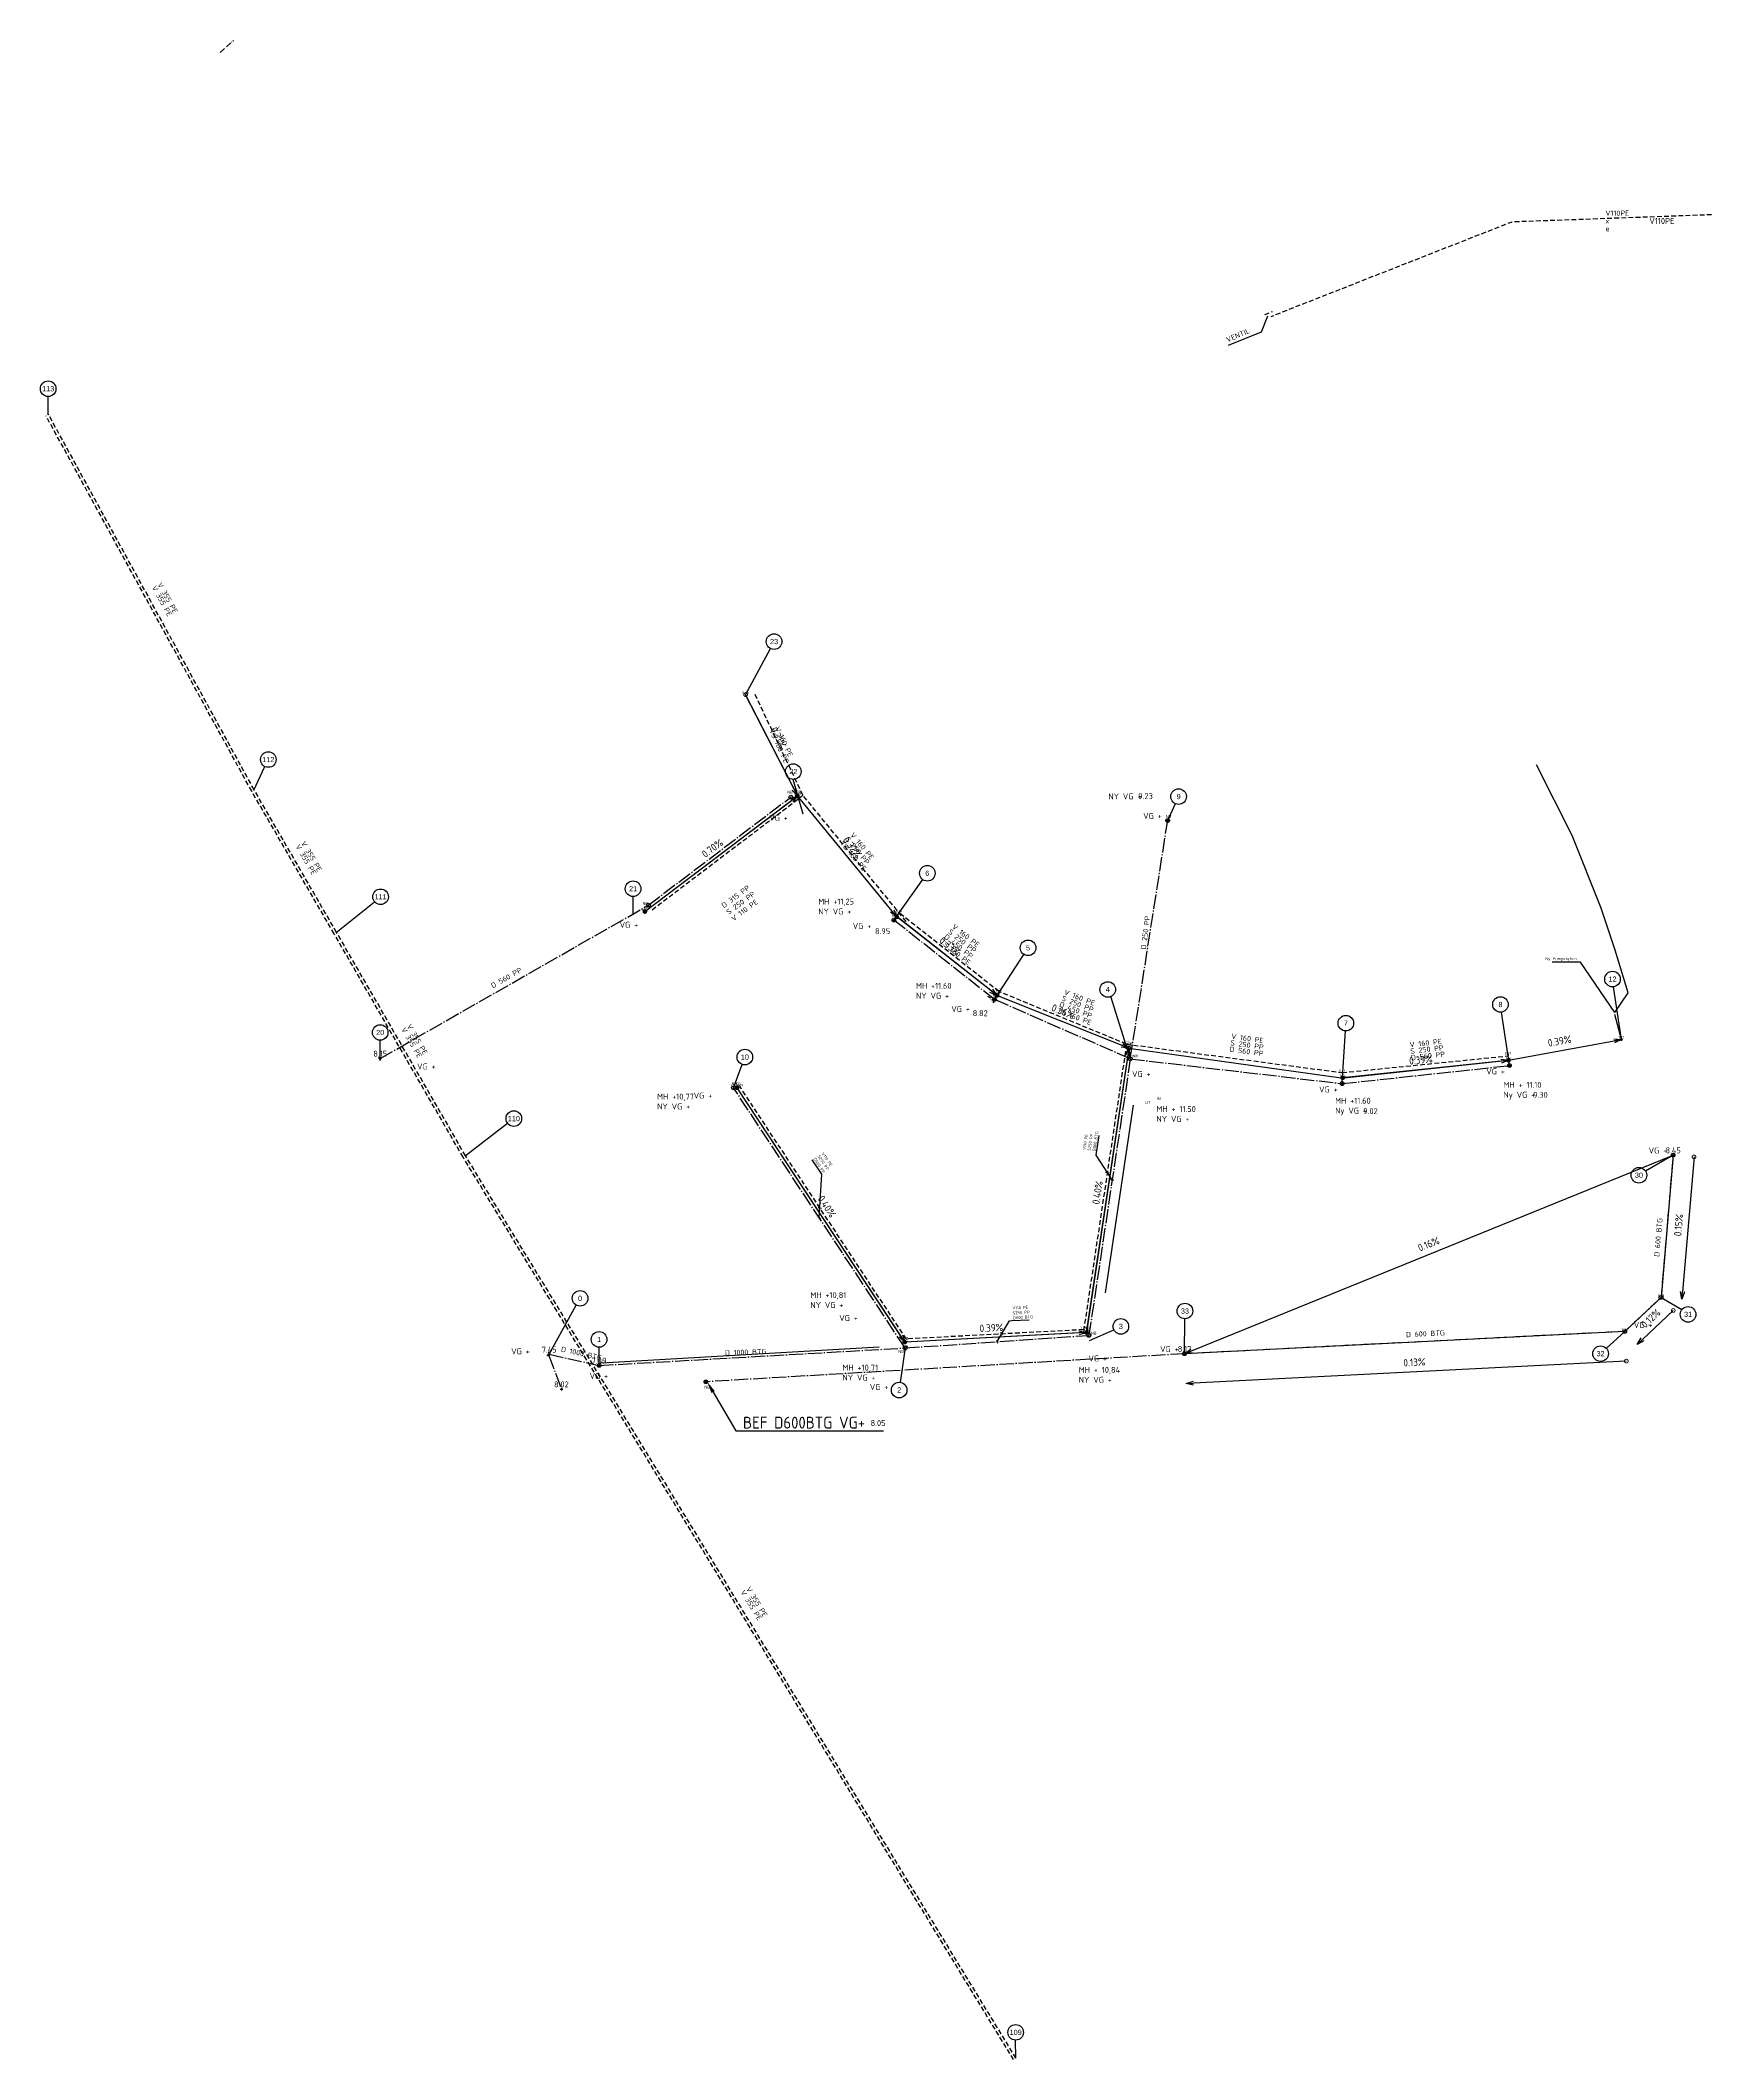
# Model space of a CAD drawing. Header units: metres. Extents: x 119275 to 119838, y 6147987 to 6148667.
import ezdxf
from ezdxf import colors
from ezdxf.entities.mleader import LeaderData, LeaderLine
from ezdxf.enums import TextEntityAlignment as Align
from ezdxf.math import Vec2, Vec3

# ---------------------------------------------------------------- set-up
doc = ezdxf.new("R2010")
doc.units = ezdxf.units.M
doc.header["$LTSCALE"] = 0.4
for name, pattern in [('BH90-PMB-DV', [16, 12, -1.5, 1, -1.5]), ('BH90-PMB-SPV', [16, 8, 8]), ('BH90-PMB-V', [6, 4, -2]), ('STRECKPRICK', [7, 5, -1, 0, -1])]:
    doc.linetypes.add(name, pattern=pattern)
doc.layers.get('0').update_dxf_attribs({"linetype": 'CONTINUOUS'})
doc.layers.get('DEFPOINTS').update_dxf_attribs({"color": 5, "linetype": 'CONTINUOUS'})
for name, color, linetype in [('Dagvattenledningar', 5, 'STRECKPRICK'), ('M-41-Brunn_nb', 6, 'CONTINUOUS'), ('M-41-Brunn_tb', 6, 'CONTINUOUS'), ('M-410A', 7, 'CONTINUOUS'), ('M-411', 240, 'BH90-PMB-SPV'), ('M-411tr', 240, 'BH90_VA_S_TR_PROJ'), ('M-412', 80, 'BH90-PMB-DV'), ('M-414', 170, 'BH90-PMB-V'), ('M-43-Dimension', 1, 'CONTINUOUS'), ('M-43-Nodmarkering', 3, 'CONTINUOUS'), ('M-432', 1, 'CONTINUOUS'), ('VA_UT_INLOPP', 4, 'CONTINUOUS')]:
    doc.layers.add(name, color=color, linetype=linetype)
for name, color, linetype, plot in [('Slask', 6, 'CONTINUOUS', False), ('Slask-ny lutning', 2, 'CONTINUOUS', False), ('Slask-va_lutn', 6, 'CONTINUOUS', False), ('VV-dragna vattenledning', 5, 'BH90-PMB-V', False)]:
    doc.layers.add(name, color=color, linetype=linetype, plot=plot)
doc.styles.add('Arial', font='arial.ttf')
doc.styles.add('ISO', font='iso.shx')
doc.styles.add('ISO-Anno-50', font='iso.shx', dxfattribs={"height": 5})
doc.styles.add('ISO3098', font='iso3098.shx')
doc.styles.get("Standard").update_dxf_attribs({"font": 'ISOCP'})
doc.linetypes.add('BH90_VA_S_TR_PROJ', pattern='A,15,[1,VV.SHX,S=1,R=0,X=0,Y=0],0.01,[1,VV.SHX,S=0.9,R=0,X=0,Y=0],0.01,[1,VV.SHX,S=0.8,R=0,X=0,Y=0],0.01,[1,VV.SHX,S=0.7,R=0,X=0,Y=0],0.01,[1,VV.SHX,S=0.6,R=0,X=0,Y=0]', length=15.04)
doc.dimstyles.new('BH90', dxfattribs={"dimtxt": 2.5, "dimasz": 2.5, "dimexe": 1.5, "dimexo": 5, "dimgap": 2, "dimtad": 1, "dimzin": 0, "dimdsep": 46, "dimtxsty": 'ISO', "dimblk1": 'ARCHTICK', "dimblk2": 'ARCHTICK', "dimsah": 1, "dimcen": 1.5, "dimadec": 0, "dimazin": 0, "dimtfac": 1, "dimtix": 1, "dimtmove": 0, "dimatfit": 3, "dimldrblk": 'ARCHTICK', "dimfxl": 1, "dimtolj": 1, "dimtzin": 0, "dimarcsym": 0})
doc.dimstyles.new('BH90$7', dxfattribs={"dimtxt": 2.5, "dimasz": 2, "dimexe": 1.5, "dimexo": 5, "dimgap": 1, "dimtad": 1, "dimzin": 0, "dimdsep": 46, "dimtxsty": 'ISO', "dimblk1": 'OPEN90', "dimblk2": 'OPEN90', "dimsah": 1, "dimcen": 4, "dimadec": 0, "dimazin": 0, "dimtfac": 1, "dimtix": 1, "dimtmove": 0, "dimatfit": 3, "dimfxl": 1, "dimtolj": 1, "dimtzin": 0, "dimarcsym": 0})

# ---------------------------------------------------------------- blocks, each defined once
blk = doc.blocks.new('BH90923f')
blk.add_arc((0, -1), 1, 0, 180)
blk = doc.blocks.new('BH90901f')
blk.add_circle((0, 0), 1.25)
at = {"color": 1, "style": 'ISO', "flags": 8}
blk.add_attdef('NB', (-1.3, 1.8), '', height=2.5, dxfattribs=at)
blk = doc.blocks.new('BH90902f')
at = {"const_width": 1}
blk.add_lwpolyline([(-0.5, 0, 1), (0.5, 0, 1)], format="xyb", close=True, dxfattribs=at)
at = {"color": 1, "style": 'ISO', "flags": 8}
blk.add_attdef('TB', (-1.3, 1.8), '', height=2.5, dxfattribs=at)
blk = doc.blocks.new('_zniv')
at = {"color": 0}
for p, q in [((-0.43, 0), (0.43, 0)), ((0, 0.43), (0, -0.43))]:
    blk.add_line(p, q, dxfattribs=at)
at = {"color": 4, "style": 'ISO'}
blk.add_attdef('ZNIV', text='', height=2, dxfattribs=at).set_placement((0, 0), align=Align.BOTTOM_CENTER)
blk = doc.blocks.new('_DotSmall')
at = {"color": 0, "linetype": 'ByBlock', "const_width": 0.5}
blk.add_lwpolyline([(-0.0625, 0, 1), (0.0625, 0, 1)], format="xyb", close=True, dxfattribs=at)
blk = doc.blocks.new('_Open30')
at = {"color": 0, "linetype": 'ByBlock', "lineweight": -2}
for p, q in [((-1, 0.27), (0, 0)), ((0, 0), (-1, -0.27)), ((0, 0), (-1, 0))]:
    blk.add_line(p, q, dxfattribs=at)
blk = doc.blocks.new('*D70')
at = {"layer": 'DEFPOINTS', "color": 0, "transparency": 16777216}
for p in [(119824.57, 6148291.24, 8.45), (119820.5, 6148243.31, 8.38), (119827.53, 6148242.71)]:
    blk.add_point(p, dxfattribs=at)
at = {"layer": 'Slask', "color": 0, "lineweight": -2, "transparency": 16777216}
blk.add_line((119831.61, 6148290.64), (119827.75, 6148245.2), dxfattribs=at)
at = {"layer": 'Slask', "color": 0, "lineweight": -2, "transparency": 16777216, "xscale": 2.5, "yscale": 2.5, "zscale": 2.5}
for name, p, rotation in [('_DotSmall', (119831.61, 6148290.64), 85.13749429629154), ('_Open30', (119827.53, 6148242.71), 265.1374942962915)]:
    blk.add_blockref(name, p, dxfattribs=dict(at, rotation=rotation))
at = {"layer": 'Slask', "color": 0, "transparency": 16777216, "insert": (119826.4, 6148267.67), "char_height": 2.5, "attachment_point": 5, "rotation": 85.13749, "style": 'ISO'}
blk.add_mtext('\\A1;0.15%', dxfattribs=at)
blk = doc.blocks.new('_ARCHTICK')
at = {"color": 0, "linetype": 'ByBlock', "const_width": 0.15}
blk.add_lwpolyline([(-0.5, -0.5), (0.5, 0.5)], dxfattribs=at)
blk = doc.blocks.new('*D71')
at = {"layer": 'DEFPOINTS', "color": 0, "transparency": 16777216}
for p in [(119820.5, 6148243.31, 8.38), (119808.3, 6148231.88, 8.36), (119812.42, 6148227.48)]:
    blk.add_point(p, dxfattribs=at)
at = {"layer": 'Slask', "color": 0, "lineweight": -2, "transparency": 16777216}
blk.add_line((119824.62, 6148238.91), (119814.25, 6148229.18), dxfattribs=at)
at = {"layer": 'Slask', "color": 0, "lineweight": -2, "transparency": 16777216, "xscale": 2.5, "yscale": 2.5, "zscale": 2.5}
for name, p, rotation in [('_DotSmall', (119824.62, 6148238.91), 43.1503485445439), ('_Open30', (119812.42, 6148227.48), 223.1503485445439)]:
    blk.add_blockref(name, p, dxfattribs=dict(at, rotation=rotation))
at = {"layer": 'Slask', "color": 0, "transparency": 16777216, "insert": (119817.02, 6148236.24), "char_height": 2.5, "attachment_point": 5, "rotation": 43.15035, "style": 'ISO'}
blk.add_mtext('\\A1;0.12%', dxfattribs=at)
blk = doc.blocks.new('*D72')
at = {"layer": 'DEFPOINTS', "color": 0, "transparency": 16777216}
for p in [(119808.3, 6148231.88, 8.36), (119660.02, 6148224.34, 8.17), (119660.53, 6148214.32)]:
    blk.add_point(p, dxfattribs=at)
at = {"layer": 'Slask', "color": 0, "lineweight": -2, "transparency": 16777216}
blk.add_line((119808.81, 6148221.86), (119663.03, 6148214.45), dxfattribs=at)
at = {"layer": 'Slask', "color": 0, "lineweight": -2, "transparency": 16777216, "xscale": 2.5, "yscale": 2.5, "zscale": 2.5}
for name, p, rotation in [('_DotSmall', (119808.81, 6148221.86), 2.911026207909249), ('_Open30', (119660.53, 6148214.32), 182.9110262079093)]:
    blk.add_blockref(name, p, dxfattribs=dict(at, rotation=rotation))
at = {"layer": 'Slask', "color": 0, "transparency": 16777216, "insert": (119737.42, 6148221.48), "char_height": 2.5, "attachment_point": 5, "rotation": 2.91103, "style": 'ISO'}
blk.add_mtext('\\A1;0.13%', dxfattribs=at)
blk = doc.blocks.new('*D73')
at = {"layer": 'DEFPOINTS', "color": 0, "transparency": 16777216}
for p in [(119824.57, 6148291.24, 8.45), (119824.57, 6148291.24), (119660.02, 6148224.34, 8.17)]:
    blk.add_point(p, dxfattribs=at)
at = {"layer": 'Slask', "color": 0, "lineweight": -2, "transparency": 16777216}
blk.add_line((119662.34, 6148225.28), (119824.57, 6148291.24), dxfattribs=at)
at = {"layer": 'Slask', "color": 0, "lineweight": -2, "transparency": 16777216, "xscale": 2.5, "yscale": 2.5, "zscale": 2.5}
for name, p, rotation in [('_DotSmall', (119824.57, 6148291.24), 22.12429019562273), ('_Open30', (119660.02, 6148224.34), 202.1242901956228)]:
    blk.add_blockref(name, p, dxfattribs=dict(at, rotation=rotation))
at = {"layer": 'Slask', "color": 0, "transparency": 16777216, "insert": (119742.23, 6148261.27), "char_height": 2.5, "attachment_point": 5, "rotation": 22.12429, "style": 'ISO'}
blk.add_mtext('\\A1;0.16%', dxfattribs=at)
blk = doc.blocks.new('_Open90')
at = {"color": 0, "linetype": 'ByBlock', "lineweight": -2}
for p, q in [((0, 0), (-1, 0)), ((-0.5, 0.5), (0, 0)), ((0, 0), (-0.5, -0.5))]:
    blk.add_line(p, q, dxfattribs=at)
blk = doc.blocks.new('*D75')
at = {"layer": 'DEFPOINTS', "color": 0, "transparency": 16777216}
for p in [(119807.14, 6148330.18, 7.17), (119807.14, 6148330.18), (119769.13, 6148323.19, 7.32)]:
    blk.add_point(p, dxfattribs=at)
at = {"layer": 'Slask-ny lutning', "color": 0, "lineweight": -2, "transparency": 16777216}
blk.add_line((119769.13, 6148323.19), (119804.69, 6148329.73), dxfattribs=at)
at = {"layer": 'Slask-ny lutning', "color": 0, "lineweight": -2, "transparency": 16777216, "xscale": 2.5, "yscale": 2.5, "zscale": 2.5}
for name, p, rotation in [('_Open30', (119807.14, 6148330.18), 10.41920618781761), ('_DotSmall', (119769.13, 6148323.19), 190.4192061878176)]:
    blk.add_blockref(name, p, dxfattribs=dict(at, rotation=rotation))
at = {"layer": 'Slask-ny lutning', "color": 0, "transparency": 16777216, "insert": (119786.32, 6148329.66), "char_height": 2.5, "attachment_point": 5, "rotation": 10.41921, "style": 'ISO'}
blk.add_mtext('\\A1;0.39%', dxfattribs=at)
blk = doc.blocks.new('*D76')
at = {"layer": 'DEFPOINTS', "color": 0, "transparency": 16777216}
for p in [(119713.27, 6148317.28, 7.54), (119713.27, 6148317.28), (119769.13, 6148323.19, 7.32)]:
    blk.add_point(p, dxfattribs=at)
at = {"layer": 'Slask-ny lutning', "color": 0, "lineweight": -2, "transparency": 16777216}
blk.add_line((119766.64, 6148322.93), (119713.27, 6148317.28), dxfattribs=at)
at = {"layer": 'Slask-ny lutning', "color": 0, "lineweight": -2, "transparency": 16777216, "xscale": 2.5, "yscale": 2.5, "zscale": 2.5}
for name, p, rotation in [('_Open30', (119769.13, 6148323.19), 6.046614890719102), ('_DotSmall', (119713.27, 6148317.28), 186.0466148907191)]:
    blk.add_blockref(name, p, dxfattribs=dict(at, rotation=rotation))
at = {"layer": 'Slask-ny lutning', "color": 0, "transparency": 16777216, "insert": (119739.62, 6148323.33), "char_height": 2.5, "attachment_point": 5, "rotation": 6.04661, "style": 'ISO'}
blk.add_mtext('\\A1;0.39%', dxfattribs=at)
blk = doc.blocks.new('*D77')
at = {"layer": 'DEFPOINTS', "color": 0, "transparency": 16777216}
for p in [(119563.11, 6148371.51, 8.11), (119563.11, 6148371.51), (119596.84, 6148345.01, 7.97)]:
    blk.add_point(p, dxfattribs=at)
at = {"layer": 'Slask-ny lutning', "color": 0, "lineweight": -2, "transparency": 16777216}
blk.add_line((119594.87, 6148346.55), (119563.11, 6148371.51), dxfattribs=at)
at = {"layer": 'Slask-ny lutning', "color": 0, "lineweight": -2, "transparency": 16777216, "xscale": 2.5, "yscale": 2.5, "zscale": 2.5}
for name, p, rotation in [('_DotSmall', (119563.11, 6148371.51), 141.8440697717148), ('_Open30', (119596.84, 6148345.01), 321.8440697717147)]:
    blk.add_blockref(name, p, dxfattribs=dict(at, rotation=rotation))
at = {"layer": 'Slask-ny lutning', "color": 0, "transparency": 16777216, "insert": (119581, 6148361.59), "char_height": 2.5, "attachment_point": 5, "rotation": 321.84407, "style": 'ISO'}
blk.add_mtext('\\A1;0.33%', dxfattribs=at)
blk = doc.blocks.new('*D78')
at = {"layer": 'DEFPOINTS', "color": 0, "transparency": 16777216}
for p in [(119529.63, 6148412.22, 8.28), (119529.63, 6148412.22), (119563.11, 6148371.51, 8.11)]:
    blk.add_point(p, dxfattribs=at)
at = {"layer": 'Slask-ny lutning', "color": 0, "lineweight": -2, "transparency": 16777216}
blk.add_line((119561.52, 6148373.44), (119529.63, 6148412.22), dxfattribs=at)
at = {"layer": 'Slask-ny lutning', "color": 0, "lineweight": -2, "transparency": 16777216, "xscale": 2.5, "yscale": 2.5, "zscale": 2.5}
for name, p, rotation in [('_DotSmall', (119529.63, 6148412.22), 129.4360387105075), ('_Open30', (119563.11, 6148371.51), 309.4360387105074)]:
    blk.add_blockref(name, p, dxfattribs=dict(at, rotation=rotation))
at = {"layer": 'Slask-ny lutning', "color": 0, "transparency": 16777216, "insert": (119548.08, 6148394.89), "char_height": 2.5, "attachment_point": 5, "rotation": 309.43604, "style": 'ISO'}
blk.add_mtext('\\A1;0.32%', dxfattribs=at)
blk = doc.blocks.new('*D79')
at = {"layer": 'DEFPOINTS', "color": 0, "transparency": 16777216}
for p in [(119512.19, 6148446.31, 8.4), (119512.19, 6148446.31), (119529.63, 6148412.22, 8.28)]:
    blk.add_point(p, dxfattribs=at)
at = {"layer": 'Slask-ny lutning', "color": 0, "lineweight": -2, "transparency": 16777216}
blk.add_line((119528.49, 6148414.44), (119512.19, 6148446.31), dxfattribs=at)
at = {"layer": 'Slask-ny lutning', "color": 0, "lineweight": -2, "transparency": 16777216, "xscale": 2.5, "yscale": 2.5, "zscale": 2.5}
for name, p, rotation in [('_DotSmall', (119512.19, 6148446.31), 117.0911284341523), ('_Open30', (119529.63, 6148412.22), 297.0911284341523)]:
    blk.add_blockref(name, p, dxfattribs=dict(at, rotation=rotation))
at = {"layer": 'Slask-ny lutning', "color": 0, "transparency": 16777216, "insert": (119523.23, 6148431.86), "char_height": 2.5, "attachment_point": 5, "rotation": 297.09113, "style": 'ISO'}
blk.add_mtext('\\A1;0.31%', dxfattribs=at)
blk = doc.blocks.new('*D81')
at = {"layer": 'DEFPOINTS', "color": 0, "transparency": 16777216}
for p in [(119596.84, 6148345.01, 7.97), (119596.84, 6148345.01), (119641.27, 6148327.25, 7.8)]:
    blk.add_point(p, dxfattribs=at)
at = {"layer": 'Slask-ny lutning', "color": 0, "lineweight": -2, "transparency": 16777216}
blk.add_line((119638.95, 6148328.18), (119596.84, 6148345.01), dxfattribs=at)
at = {"layer": 'Slask-ny lutning', "color": 0, "lineweight": -2, "transparency": 16777216, "xscale": 2.5, "yscale": 2.5, "zscale": 2.5}
for name, p, rotation in [('_DotSmall', (119596.84, 6148345.01), 158.2171633369755), ('_Open30', (119641.27, 6148327.25), 338.2171633369755)]:
    blk.add_blockref(name, p, dxfattribs=dict(at, rotation=rotation))
at = {"layer": 'Slask-ny lutning', "color": 0, "transparency": 16777216, "insert": (119619.1, 6148339.61), "char_height": 2.5, "attachment_point": 5, "rotation": 338.21716, "style": 'ISO'}
blk.add_mtext('\\A1;0.36%', dxfattribs=at)
blk = doc.blocks.new('*D82')
at = {"layer": 'DEFPOINTS', "color": 0, "transparency": 16777216}
for p in [(119641.27, 6148327.25, 7.8), (119626.94, 6148231.5, 8.19), (119626.94, 6148231.5)]:
    blk.add_point(p, dxfattribs=at)
at = {"layer": 'Slask-ny lutning', "color": 0, "lineweight": -2, "transparency": 16777216}
blk.add_line((119640.9, 6148324.78), (119626.94, 6148231.5), dxfattribs=at)
at = {"layer": 'Slask-ny lutning', "color": 0, "lineweight": -2, "transparency": 16777216, "xscale": 2.5, "yscale": 2.5, "zscale": 2.5}
for name, p, rotation in [('_Open30', (119641.27, 6148327.25), 81.48935730376118), ('_DotSmall', (119626.94, 6148231.5), 261.4893573037612)]:
    blk.add_blockref(name, p, dxfattribs=dict(at, rotation=rotation))
at = {"layer": 'Slask-ny lutning', "color": 0, "transparency": 16777216, "insert": (119630.71, 6148278.62), "char_height": 2.5, "attachment_point": 5, "rotation": 81.48936, "style": 'ISO'}
blk.add_mtext('\\A1;0.40%', dxfattribs=at)
blk = doc.blocks.new('*D83')
at = {"layer": 'DEFPOINTS', "color": 0, "transparency": 16777216}
for p in [(119565.78, 6148228.29, 8.43), (119565.78, 6148228.29), (119626.94, 6148231.5, 8.19)]:
    blk.add_point(p, dxfattribs=at)
at = {"layer": 'Slask-ny lutning', "color": 0, "lineweight": -2, "transparency": 16777216}
blk.add_line((119624.45, 6148231.37), (119565.78, 6148228.29), dxfattribs=at)
at = {"layer": 'Slask-ny lutning', "color": 0, "lineweight": -2, "transparency": 16777216, "xscale": 2.5, "yscale": 2.5, "zscale": 2.5}
for name, p, rotation in [('_DotSmall', (119565.78, 6148228.29), 183.0022011214383), ('_Open30', (119626.94, 6148231.5), 3.002201121438306)]:
    blk.add_blockref(name, p, dxfattribs=dict(at, rotation=rotation))
at = {"layer": 'Slask-ny lutning', "color": 0, "transparency": 16777216, "insert": (119594.94, 6148233.07), "char_height": 2.5, "attachment_point": 5, "rotation": 3.0022, "style": 'ISO'}
blk.add_mtext('\\A1;0.39%', dxfattribs=at)
blk = doc.blocks.new('*D84')
at = {"layer": 'DEFPOINTS', "color": 0, "transparency": 16777216}
for p in [(119509.29, 6148313.93, 8.84), (119509.29, 6148313.93), (119565.78, 6148228.29, 8.43)]:
    blk.add_point(p, dxfattribs=at)
at = {"layer": 'Slask-ny lutning', "color": 0, "lineweight": -2, "transparency": 16777216}
blk.add_line((119564.41, 6148230.38), (119509.29, 6148313.93), dxfattribs=at)
at = {"layer": 'Slask-ny lutning', "color": 0, "lineweight": -2, "transparency": 16777216, "xscale": 2.5, "yscale": 2.5, "zscale": 2.5}
for name, p, rotation in [('_DotSmall', (119509.29, 6148313.93), 123.4100728453365), ('_Open30', (119565.78, 6148228.29), 303.4100728453365)]:
    blk.add_blockref(name, p, dxfattribs=dict(at, rotation=rotation))
at = {"layer": 'Slask-ny lutning', "color": 0, "transparency": 16777216, "insert": (119539.56, 6148273.94), "char_height": 2.5, "attachment_point": 5, "rotation": 303.41007, "style": 'ISO'}
blk.add_mtext('\\A1;0.40%', dxfattribs=at)
blk = doc.blocks.new('*D85')
at = {"layer": 'DEFPOINTS', "color": 0, "transparency": 16777216}
for p in [(119529.63, 6148412.22, 8.28), (119529.63, 6148412.22), (119478.25, 6148373.27, 8.73)]:
    blk.add_point(p, dxfattribs=at)
at = {"layer": 'Slask-ny lutning', "color": 0, "lineweight": -2, "transparency": 16777216}
blk.add_line((119478.25, 6148373.27), (119527.63, 6148410.71), dxfattribs=at)
at = {"layer": 'Slask-ny lutning', "color": 0, "lineweight": -2, "transparency": 16777216, "xscale": 2.5, "yscale": 2.5, "zscale": 2.5}
for name, p, rotation in [('_Open30', (119529.63, 6148412.22), 37.16657563280032), ('_DotSmall', (119478.25, 6148373.27), 217.1665756328003)]:
    blk.add_blockref(name, p, dxfattribs=dict(at, rotation=rotation))
at = {"layer": 'Slask-ny lutning', "color": 0, "transparency": 16777216, "insert": (119500.98, 6148394.58), "char_height": 2.5, "attachment_point": 5, "rotation": 37.16658, "style": 'ISO'}
blk.add_mtext('\\A1;0.70%', dxfattribs=at)

msp = doc.modelspace()

# ---------------------------------------------------------------- linework, layer by layer
at = {"layer": 'Dagvattenledningar', "extrusion": (1.41091e-08, -2.66725e-08, 1)}
msp.add_line((119335.171, 6148662.549, 0), (119339.735, 6148666.68, 0), dxfattribs=at)
at = {"layer": 'M-411'}
msp.add_line((119807.144, 6148330.183, 0.162), (119804.956, 6148338.567), dxfattribs=at)
for points in [[(119512.186, 6148446.315), (119529.627, 6148412.219)], [(119478.246, 6148373.265), (119529.627, 6148412.219)], [(119641.273, 6148327.252), (119626.93, 6148231.495), (119565.782, 6148228.288), (119509.293, 6148313.927)]]:
    msp.add_lwpolyline(points, dxfattribs=at)
at = {"layer": 'M-411', "extrusion": (1.41091e-08, -2.66725e-08, 1), "elevation": -0.162}
for points in [[(119563.069, 6148371.462), (119529.627, 6148412.219)], [(119596.855, 6148345), (119563.146, 6148371.561)], [(119641.273, 6148327.252), (119596.823, 6148345.019)], [(119641.273, 6148327.252), (119712.773, 6148317.316)], [(119713.77, 6148317.237), (119769.13, 6148323.169)]]:
    msp.add_lwpolyline(points, dxfattribs=at)
at = {"layer": 'M-411', "extrusion": (1.41091e-08, -2.66725e-08, 1)}
msp.add_lwpolyline([(119769.13, 6148323.169), (119807.144, 6148330.183)], dxfattribs=at)
at = {"layer": 'M-411tr', "extrusion": (1.41091e-08, -2.66725e-08, 1)}
for points in [[(119790.615, 6148398.834), (119778.557, 6148422.717)], [(119800.29, 6148374.395), (119790.615, 6148398.834)], [(119805.069, 6148360.279), (119800.29, 6148374.395)]]:
    msp.add_lwpolyline(points, dxfattribs=at)
at = {"layer": 'M-411tr'}
msp.add_lwpolyline([(119804.923, 6148339.271), (119809.374, 6148345.903), (119805.069, 6148360.279)], dxfattribs=at)
at = {"layer": 'M-412'}
for p, q in [((119820.496, 6148243.312, 0), (119808.298, 6148231.876)), ((119565.901, 6148226.292), (119627.798, 6148230.539))]:
    msp.add_line(p, q, dxfattribs=at)
at = {"layer": 'M-412', "extrusion": (1.41091e-08, -2.66725e-08, 1)}
msp.add_line((119445.857, 6148223.74, 0), (119450.134, 6148212.427, 0), dxfattribs=at)
at = {"layer": 'M-412'}
for points in [[(119479.47, 6148375.45), (119527.397, 6148411.834)], [(119641.746, 6148323.656), (119627.798, 6148230.539)], [(119565.901, 6148226.292), (119508.082, 6148313.945)], [(119660.021, 6148224.336), (119498.799, 6148214.901)]]:
    msp.add_lwpolyline(points, dxfattribs=at)
at = {"layer": 'M-412', "extrusion": (1.41091e-08, -2.66725e-08, 1)}
for points in [[(119641.746, 6148323.656), (119654.33, 6148403.915)], [(119462.838, 6148220.415), (119565.901, 6148226.292)]]:
    msp.add_lwpolyline(points, dxfattribs=at)
at = {"layer": 'M-412', "extrusion": (1.41091e-08, -2.66725e-08, 1), "elevation": -0.162}
for points in [[(119389.109, 6148323.798), (119479.47, 6148375.45)], [(119596.017, 6148343.627), (119562.128, 6148370.373)], [(119641.746, 6148323.656), (119593.714, 6148344.633)], [(119641.746, 6148323.656), (119713.116, 6148315.315)], [(119713.116, 6148315.315), (119769.436, 6148321.396)], [(119824.573, 6148291.235), (119820.496, 6148243.312)], [(119808.298, 6148231.876), (119660.021, 6148224.336)], [(119446.023, 6148224.154), (119462.228, 6148220.551)]]:
    msp.add_lwpolyline(points, dxfattribs=at)
at = {"layer": 'M-414', "extrusion": (1.41091e-08, -2.66725e-08, 1), "elevation": -0.162, "flags": 128}
msp.add_lwpolyline([(119687.04, 6148574.35), (119689.694, 6148575.413)], dxfattribs=at)
at = {"layer": 'M-414', "extrusion": (1.41091e-08, -2.66725e-08, 1), "elevation": -0.162}
for points in [[(119345.815, 6148413.794), (119276.526, 6148540.249)], [(119346.648, 6148414.259), (119277.39, 6148540.659)], [(119531.501, 6148412.439), (119515.29, 6148446.54)], [(119373.589, 6148365.783), (119345.816, 6148413.791)], [(119374.413, 6148366.265), (119346.647, 6148414.262)], [(119566.254, 6148369.969), (119531.501, 6148412.439)], [(119597.453, 6148346.351), (119563.94, 6148372.796)], [(119417.018, 6148290.523), (119373.589, 6148365.783)], [(119417.838, 6148291.012), (119374.413, 6148366.265)], [(119640.468, 6148328.628), (119597.453, 6148346.351)], [(119640.468, 6148328.628), (119713.105, 6148319.029)], [(119713.105, 6148319.029), (119768.942, 6148324.654)]]:
    msp.add_lwpolyline(points, dxfattribs=at)
at = {"layer": 'M-414'}
for points in [[(119480.68, 6148373.857), (119531.501, 6148412.439)], [(119640.468, 6148328.628), (119626.062, 6148232.451), (119566.302, 6148229.317), (119510.305, 6148314.211)]]:
    msp.add_lwpolyline(points, dxfattribs=at)
at = {"layer": 'M-414', "color": 3, "extrusion": (1.41091e-08, -2.66725e-08, 1), "elevation": -0.162}
for points in [[(119602.43, 6147986.612), (119417.02, 6148290.52)], [(119603.245, 6147987.109), (119417.837, 6148291.015)]]:
    msp.add_lwpolyline(points, dxfattribs=at)
at = {"layer": 'M-43-Dimension'}
for p, q in [((119633.445, 6148285.545), (119634.55, 6148285.307)), ((119536.628, 6148273.586), (119537.732, 6148273.348)), ((119598.617, 6148230.482), (119598.162, 6148231.517))]:
    msp.add_line(p, q, dxfattribs=at)
at = {"layer": 'M-43-Dimension', "extrusion": (1.41091e-08, -2.66725e-08, 1), "elevation": -0.162, "flags": 128}
msp.add_lwpolyline([(119674.812, 6148564.039), (119685.915, 6148568.547), (119688.012, 6148573.948)], dxfattribs=at)
at = {"layer": 'M-43-Nodmarkering', "extrusion": (1.41091e-08, -2.66725e-08, 1)}
for p, q in [((119277.281, 6148540.599, 0), (119277.276, 6148546.724, 0)), ((119512.186, 6148446.315), (119520.525, 6148461.89, 0)), ((119346.539, 6148414.199, 0), (119350.291, 6148422.101, 0)), ((119531.514, 6148406.036, 0), (119528.232, 6148417.801, 0)), ((119654.33, 6148403.915, 0), (119656.928, 6148409.616, 0)), ((119474.286, 6148372.191, 0), (119474.281, 6148378.316, 0)), ((119562.205, 6148370.471, 0), (119571.857, 6148384.039, 0)), ((119374.305, 6148366.202, 0), (119387.188, 6148376.596, 0)), ((119596.078, 6148343.735, 0), (119605.873, 6148358.854, 0)), ((119641.532, 6148324.199, 0), (119635.241, 6148344.644, 0)), ((119807.144, 6148330.183, 0.162), (119804.539, 6148347.92, 0.162)), ((119769.409, 6148321.644, 0), (119766.804, 6148339.381, 0)), ((119713.12, 6148315.563, 0), (119714.183, 6148333.058, 0)), ((119389.109, 6148323.798, 0), (119389.104, 6148329.922, 0)), ((119508.082, 6148313.945), (119510.999, 6148321.788, 0)), ((119417.73, 6148290.949, 0), (119432.034, 6148301.95, 0)), ((119824.573, 6148291.235, 0), (119815.309, 6148285.803, 0)), ((119820.496, 6148243.312, 0), (119827.54, 6148239.224, 0)), ((119446.023, 6148224.154, 0), (119455.152, 6148240.705, 0)), ((119660.021, 6148224.336, 0), (119660.119, 6148236.108, 0)), ((119628.027, 6148228.767, 0), (119636.171, 6148232.453, -0.773)), ((119808.298, 6148231.876, 0), (119802.064, 6148226.155, 0)), ((119462.838, 6148220.415, 0), (119462.833, 6148226.54, 0)), ((119565.901, 6148226.463, 0), (119564.258, 6148214.716, 0)), ((119603.138, 6147987.044, 0), (119603.133, 6147993.169, 0))]:
    msp.add_line(p, q, dxfattribs=at)
for centre in [(119277.274, 6148549.349, -0.162), (119521.762, 6148464.206, -0.162), (119351.417, 6148424.472, -0.162), (119528.23, 6148420.426, -0.162), (119658.017, 6148412.004, -0.162), (119573.378, 6148386.178, -0.162), (119389.231, 6148378.244, -0.162), (119474.279, 6148380.941, -0.162), (119607.301, 6148361.057, -0.162), (119804.157, 6148350.517), (119634.143, 6148347.028, -0.162), (119766.422, 6148341.978, -0.162), (119714.342, 6148335.678, -0.162), (119389.102, 6148332.547, -0.162), (119511.914, 6148324.248, -0.162), (119434.115, 6148303.55, -0.162), (119813.044, 6148284.475, -0.162), (119456.42, 6148243.003, -0.162), (119638.563, 6148233.535, -1.162), (119660.14, 6148238.733, -0.162), (119829.607, 6148237.606, -0.162), (119462.831, 6148229.165, -0.162), (119800.131, 6148224.379, -0.162), (119563.894, 6148212.116, -0.162), (119603.131, 6147995.794, -0.162)]:
    msp.add_circle(centre, 2.625, dxfattribs=at)
at = {"layer": 'Slask', "flags": 128}
msp.add_lwpolyline([(119824.573, 6148291.235), (119820.496, 6148243.312), (119808.298, 6148231.876), (119660.021, 6148224.336)], dxfattribs=at)
at = {"layer": 'Slask-ny lutning'}
for p, q in [((119642.689, 6148308.013), (119633.236, 6148244.902)), ((119463.684, 6148221.273, -11.695), (119557.189, 6148226.718, 0))]:
    msp.add_line(p, q, dxfattribs=at)
at = {"layer": 'VV-dragna vattenledning', "extrusion": (1.41091e-08, -2.66725e-08, 1), "elevation": -0.162, "flags": 128}
msp.add_lwpolyline([(119837.537, 6148607.938), (119770.239, 6148605.506), (119689.098, 6148573.622)], dxfattribs=at)

# ---------------------------------------------------------------- block references
at = {"layer": 'M-41-Brunn_nb', "extrusion": (1.41091e-08, -2.66725e-08, 1)}
for p, xscale, yscale, zscale, rotation in [((119527.395, 6148411.834, -0.162), 0.4999973755652108, 0.4999973755652108, 0.4999973755652108, 36.12258908048439), ((119654.33, 6148403.915, -0.162), 0.4999973755647829, 0.4999973755647829, 0.4999973755647829, 81.31746477202861), ((119479.47, 6148375.45, -0.162), 0.499997375566058, 0.499997375566058, 0.499997375566058, 36.33674427645904), ((119562.128, 6148370.373, -0.162), 0.4999973755655188, 0.4999973755655188, 0.4999973755655188, 141.7158753233011), ((119596.017, 6148343.627, -0.162), 0.4999973755663543, 0.4999973755663543, 0.4999973755663543, 159.3479793669326), ((119641.273, 6148327.252, -0.162), 0.4999973755641781, 0.4999973755641781, 0.4999973755641781, 80.77378243070945), ((119641.746, 6148323.656, -0.162), 0.4999973755646536, 0.4999973755646536, 0.4999973755646536, 81.12417371746805), ((119769.436, 6148321.396, -0.162), 0.4999973755663422, 0.4999973755663422, 0.4999973755663422, 5.661781539150815), ((119508.082, 6148313.945, -0.162), 0.4999973755643454, 0.4999973755643454, 0.4999973755643454, 123.5141488267631), ((119713.116, 6148315.315, -0.162), 0.4999973755663422, 0.4999973755663422, 0.4999973755663422, 185.6617815391508), ((119824.573, 6148291.235, -0.162), 0.4999973755641501, 0.4999973755641501, 0.4999973755641501, 85.13749429640342), ((119820.496, 6148243.312, -0.162), 0.4999973755641504, 0.4999973755641504, 0.4999973755641504, 265.1374942964035), ((119627.798, 6148230.539, -0.162), 0.4999973755665762, 0.4999973755665762, 0.4999973755665762, 3.228001725151371), ((119808.298, 6148231.876, -0.162), 0.49999737556415, 0.49999737556415, 0.49999737556415, 265.1374942964035), ((119565.901, 6148226.292, -0.162), 0.4999973755655971, 0.4999973755655971, 0.4999973755655971, 3.601443573228373), ((119660.021, 6148224.336, -0.162), 0.4999973755659561, 0.4999973755659561, 0.4999973755659561, 182.9110262081505), ((119462.838, 6148220.415, -0.162), 0.4999973755655977, 0.4999973755655977, 0.4999973755655977, 183.6014435732283)]:
    msp.add_blockref('BH90901f', p, dxfattribs=dict(at, xscale=xscale, yscale=yscale, zscale=zscale, rotation=rotation))
at = {"layer": 'M-41-Brunn_tb', "extrusion": (1.41091e-08, -2.66725e-08, 1)}
for p, xscale, yscale, zscale, rotation in [((119529.627, 6148412.219, -0.162), 0.4999973755660297, 0.4999973755660297, 0.4999973755660297, 35.90642470780951), ((119478.246, 6148373.265, -0.162), 0.4999973755660304, 0.4999973755660304, 0.4999973755660304, 215.9064247078095), ((119563.107, 6148371.511, -0.162), 0.4999973755667657, 0.4999973755667657, 0.4999973755667657, 141.7643327552915), ((119596.839, 6148345.009, -0.162), 0.4999973755654588, 0.4999973755654588, 0.4999973755654588, 159.4396585739572), ((119807.144, 6148330.183, -0.162), 0.4999973755657522, 0.4999973755657522, 0.4999973755657522, 5.603113242548411), ((119769.13, 6148323.169, -0.162), 0.4999973755657537, 0.4999973755657537, 0.4999973755657537, 5.603113242548404), ((119713.271, 6148317.276, -0.162), 0.4999973755657537, 0.4999973755657537, 0.4999973755657537, 185.6031132425484), ((119509.293, 6148313.927, -0.162), 0.4999973755672547, 0.4999973755672547, 0.4999973755672547, 123.5458365292616), ((119565.782, 6148228.288, -0.162), 0.499997375568924, 0.499997375568924, 0.499997375568924, 100.1376624408546), ((119626.93, 6148231.495, -0.162), 0.4999973755658117, 0.4999973755658117, 0.4999973755658117, 3.292845849152042)]:
    msp.add_blockref('BH90902f', p, dxfattribs=dict(at, xscale=xscale, yscale=yscale, zscale=zscale, rotation=rotation))
at = {"layer": 'M-410A'}
ref = msp.add_blockref('BH90901f', (119527.395, 6148411.834), dxfattribs=dict(at, xscale=0.5, yscale=0.5, zscale=0.5))
ref.add_attrib('NB', 'NB', (119526.188, 6148412.943), dxfattribs={"layer": '0', "color": 1, "height": 1, "style": 'ISO', "flags": 8})
for p, xscale, yscale, zscale in [((119529.627, 6148412.219, 0), 0.4000000000000057, 0.4000000000000057, 0.4000000000000057), ((119478.246, 6148373.265), 0.4000000000000057, 0.4000000000000057, 0.4000000000000057), ((119563.107, 6148371.511, 0), 0.4000000000000057, 0.4000000000000057, 0.4000000000000057), ((119596.839, 6148345.009, 0), 0.4, 0.4, 0.04), ((119509.293, 6148313.927, 0), 0.4000000000000057, 0.4000000000000057, 0.4000000000000057), ((119565.782, 6148228.288), 0.4000000000000057, 0.4000000000000057, 0.4000000000000057), ((119626.93, 6148231.495), 0.4000000000000057, 0.4000000000000057, 0.4000000000000057)]:
    msp.add_blockref('BH90901f', p, dxfattribs=dict(at, xscale=xscale, yscale=yscale, zscale=zscale)).add_auto_attribs({'NB': 'TB'})
ref = msp.add_blockref('BH90901f', (119654.33, 6148403.915, -1), dxfattribs=dict(at, xscale=0.5, yscale=0.5, zscale=0.5))
ref.add_attrib('NB', 'NB', (119653.68, 6148404.815, -1), dxfattribs={"layer": '0', "color": 1, "height": 1, "style": 'ISO', "flags": 8})
ref = msp.add_blockref('BH90901f', (119479.47, 6148375.45, 0), dxfattribs=dict(at, xscale=0.5, yscale=0.5, zscale=0.5))
ref.add_attrib('NB', 'NB', (119477.45, 6148375.517, 0), dxfattribs={"layer": '0', "color": 1, "height": 1, "style": 'ISO', "flags": 8})
ref = msp.add_blockref('BH90901f', (119562.128, 6148370.373, 0), dxfattribs=dict(at, xscale=0.5, yscale=0.5, zscale=0.5))
ref.add_attrib('NB', 'NB', (119561.478, 6148371.273, 0), dxfattribs={"layer": '0', "color": 1, "height": 1, "style": 'ISO', "flags": 8})
ref = msp.add_blockref('BH90901f', (119596.017, 6148343.627, 0), dxfattribs=dict(at, xscale=0.5, yscale=0.5, zscale=0.5))
ref.add_attrib('NB', 'NB', (119595.367, 6148344.527, 0), dxfattribs={"layer": '0', "color": 1, "height": 1, "style": 'ISO', "flags": 8})
ref = msp.add_blockref('BH90901f', (119641.273, 6148327.252, 0), dxfattribs=dict(at, xscale=0.5, yscale=0.5, zscale=0.5))
ref.add_attrib('NB', 'NB', (119640.623, 6148328.152, 0), dxfattribs={"layer": '0', "color": 1, "height": 1, "style": 'ISO', "flags": 8})
ref = msp.add_blockref('BH90901f', (119641.746, 6148323.656), dxfattribs=dict(at, xscale=0.5, yscale=0.5, zscale=0.5))
ref.add_attrib('NB', 'NB', (119642.524, 6148324.121), dxfattribs={"layer": '0', "color": 1, "height": 1, "style": 'ISO', "flags": 8})
ref = msp.add_blockref('BH90901f', (119508.082, 6148313.945), dxfattribs=dict(at, xscale=0.5, yscale=0.5, zscale=0.5))
ref.add_attrib('NB', 'NB', (119507.432, 6148314.845), dxfattribs={"layer": '0', "color": 1, "height": 1, "style": 'ISO', "flags": 8})
ref = msp.add_blockref('BH90901f', (119627.798, 6148230.539), dxfattribs=dict(at, xscale=0.5, yscale=0.5, zscale=0.5))
ref.add_attrib('NB', 'NB', (119628.473, 6148230.76), dxfattribs={"layer": '0', "color": 1, "height": 1, "style": 'ISO', "flags": 8})
ref = msp.add_blockref('BH90901f', (119462.838, 6148220.415, 0), dxfattribs=dict(at, xscale=0.5, yscale=0.5, zscale=0.4))
ref.add_attrib('NB', 'NB', (119462.188, 6148221.315, 0), dxfattribs={"layer": '0', "color": 1, "height": 1, "style": 'ISO', "flags": 8})
ref = msp.add_blockref('BH90901f', (119565.901, 6148226.292), dxfattribs=dict(at, xscale=0.5, yscale=0.5, zscale=0.5))
ref.add_attrib('NB', 'NB', (119563.649, 6148224.613), dxfattribs={"layer": '0', "color": 1, "height": 1, "style": 'ISO', "flags": 8})
ref = msp.add_blockref('BH90901f', (119498.799, 6148214.905, 0), dxfattribs=dict(at, xscale=0.5, yscale=0.5, zscale=0.5))
ref.add_attrib('NB', 'NB', (119498.318, 6148212.585, 0), dxfattribs={"layer": '0', "color": 1, "height": 1, "style": 'ISO', "flags": 8})
at = {"layer": 'Slask'}
for p, xscale, yscale, zscale, values in [((119563.94, 6148372.796, 0), 0.3999999999999986, 0.3999999999999986, 0.3999999999999986, {'ZNIV': '7.64'}), ((119597.469, 6148346.341, 0), 0.3999999999999999, 0.3999999999999999, 0.3999999999999999, {'ZNIV': '7.43'}), ((119595.624, 6148342.754), 0.4, 0.4, 0.4, {'ZNIV': '7.72'}), ((119640.468, 6148328.628, 0), 0.4, 0.4, 0.4, {'ZNIV': '7.19'}), ((119641.746, 6148323.656), 0.3999999999999999, 0.3999999999999999, 0.3999999999999999, {'ZNIV': '8.67'}), ((119768.963, 6148324.921, 0), 0.4000000000000057, 0.4000000000000057, 0.4000000000000057, {'ZNIV': '8.69'}), ((119713.105, 6148319.029, 0), 0.4000000000000057, 0.4000000000000057, 0.4000000000000057, {'ZNIV': '8.41'}), ((119509.293, 6148313.927, 0), 0.3999999999999986, 0.3999999999999986, 0.3999999999999986, {'ZNIV': '8.84'}), ((119510.305, 6148314.211, 0), 0.3999999999999986, 0.3999999999999986, 0.3999999999999986, {'ZNIV': '8.69'}), ((119820.496, 6148243.312), 0.4, 0.4, 0.4, {'ZNIV': '8.38'}), ((119626.062, 6148232.451), 0.3999999999999986, 0.3999999999999986, 0.3999999999999986, {'ZNIV': '7.98'}), ((119626.944, 6148231.496), 0.3999999999999986, 0.3999999999999986, 0.3999999999999986, {'ZNIV': '8.19'}), ((119627.798, 6148230.539), 0.3999999999999986, 0.3999999999999986, 0.3999999999999986, {'ZNIV': '8.38'}), ((119808.298, 6148231.876), 0.4, 0.4, 0.4, {'ZNIV': '8.36'}), ((119565.901, 6148226.292, 0), 0.3999999999999986, 0.3999999999999986, 0.3999999999999986, {'ZNIV': '8.19'})]:
    msp.add_blockref('_zniv', p, dxfattribs=dict(at, xscale=xscale, yscale=yscale, zscale=zscale)).add_auto_attribs(values)
at = {"layer": 'Slask-ny lutning'}
for p, xscale, yscale, zscale, values in [((119512.186, 6148446.315), 0.3999999999999986, 0.3999999999999986, 0.3999999999999986, {'ZNIV': '8.40'}), ((119529.627, 6148412.219), 0.4, 0.4, 0.4, {'ZNIV': '8.28'}), ((119478.246, 6148373.265), 0.4, 0.4, 0.4, {'ZNIV': '8.73'}), ((119563.107, 6148371.511), 0.4, 0.4, 0.4, {'ZNIV': '8.11'}), ((119596.839, 6148345.009), 0.4, 0.4, 0.4, {'ZNIV': '7.97'}), ((119807.144, 6148330.183), 0.4000000000000004, 0.4000000000000004, 0.4000000000000004, {'ZNIV': '7.17'}), ((119641.273, 6148327.252, 0), 0.4, 0.4, 0.4, {'ZNIV': '7.80'}), ((119769.13, 6148323.193), 0.4, 0.4, 0.4, {'ZNIV': '7.32'}), ((119713.271, 6148317.276), 0.4, 0.4, 0.4, {'ZNIV': '7.54'}), ((119508.082, 6148313.945), 0.4, 0.4, 0.4, {'ZNIV': '9.22'}), ((119565.782, 6148228.288), 0.4, 0.4, 0.4, {'ZNIV': '8.43'})]:
    msp.add_blockref('_zniv', p, dxfattribs=dict(at, xscale=xscale, yscale=yscale, zscale=zscale)).add_auto_attribs(values)
at = {"layer": 'Slask-va_lutn', "xscale": 0.2, "yscale": 0.2}
for p, values in [((119527.397, 6148411.834), {'ZNIV': '8.82'}), ((119479.47, 6148375.45), {'ZNIV': '8.48'})]:
    msp.add_blockref('_zniv', p, dxfattribs=at).add_auto_attribs(values)
at = {"layer": 'Slask-va_lutn'}
ref = msp.add_blockref('_zniv', (119654.33, 6148403.915), dxfattribs=at)
ref.add_attrib('ZNIV', '9.23', dxfattribs={"layer": '0', "color": 4, "height": 2, "style": 'ISO'}).set_placement((119646.876, 6148410.555), align=Align.BOTTOM_CENTER)
ref = msp.add_blockref('_zniv', (119562.128, 6148370.373, 0), dxfattribs=at)
ref.add_attrib('ZNIV', '8.95', dxfattribs={"layer": '0', "color": 4, "height": 2, "style": 'ISO'}).set_placement((119558.303, 6148365.06, 0), align=Align.BOTTOM_CENTER)
ref = msp.add_blockref('_zniv', (119596.017, 6148343.627, 0), dxfattribs=at)
ref.add_attrib('ZNIV', '8.82', dxfattribs={"layer": '0', "color": 4, "height": 2, "style": 'ISO'}).set_placement((119591.198, 6148337.434, 0), align=Align.BOTTOM_CENTER)
for p, values in [((119389.109, 6148323.798), {'ZNIV': '8.15'}), ((119824.573, 6148291.235), {'ZNIV': '8.45'}), ((119446.023, 6148224.154), {'ZNIV': '7.45'}), ((119462.838, 6148220.415), {'ZNIV': '7.49'}), ((119660.021, 6148224.336), {'ZNIV': '8.17'}), ((119450.134, 6148212.427, 0), {'ZNIV': '8.02'})]:
    msp.add_blockref('_zniv', p, dxfattribs=at).add_auto_attribs(values)
ref = msp.add_blockref('_zniv', (119769.436, 6148321.396, 0), dxfattribs=at)
ref.add_attrib('ZNIV', '9.30', dxfattribs={"layer": '0', "color": 4, "height": 2, "style": 'ISO'}).set_placement((119779.862, 6148309.933, 0), align=Align.BOTTOM_CENTER)
ref = msp.add_blockref('_zniv', (119713.116, 6148315.315, 0), dxfattribs=at)
ref.add_attrib('ZNIV', '9.02', dxfattribs={"layer": '0', "color": 4, "height": 2, "style": 'ISO'}).set_placement((119722.636, 6148304.473, 0), align=Align.BOTTOM_CENTER)
ref = msp.add_blockref('_zniv', (119498.799, 6148214.901, 0), dxfattribs=at)
ref.add_attrib('ZNIV', '8.05', dxfattribs={"layer": '0', "color": 4, "height": 2, "style": 'ISO'}).set_placement((119556.797, 6148199.403, 0), align=Align.BOTTOM_CENTER)
at = {"layer": 'VA_UT_INLOPP', "extrusion": (1.41091e-08, -2.66725e-08, 1), "zscale": 0.9999947511315105}
for p, xscale, yscale, rotation in [((119389.109, 6148323.798, -0.162), 0.4999973755657554, 0.4999973755657554, 306.2796132598198), ((119445.857, 6148223.74, -0.162), 0.4999973755657553, 0.4999973755657553, 200.7113199929028), ((119446.023, 6148224.154, -0.162), 0.4999973755657552, 0.4999973755657552, 257.4650700742866)]:
    msp.add_blockref('BH90923f', p, dxfattribs=dict(at, xscale=xscale, yscale=yscale, rotation=rotation))

# ---------------------------------------------------------------- texts
at = {"layer": 'M-43-Dimension', "extrusion": (1.41091e-08, -2.66725e-08, 1), "oblique": 360}
for s, rotation, style, p in [('VENTIL', 23.016712, 'ISO', (119674.511, 6148564.939, -0.162)), ('TS 160 PE', 295.07807, 'ISO3098', (119520.017, 6148434.149, -0.162)), ('V 160 PE', 295.07807, 'ISO3098', (119521.998, 6148435.076, -0.162)), ('S 250 PP', 309.500554, 'ISO3098', (119545.567, 6148397.596, -0.162)), ('V 160 PE', 309.500554, 'ISO3098', (119547.255, 6148398.987, -0.162)), ('TS 160 PE', 309.500554, 'ISO3098', (119543.879, 6148396.204, -0.162)), ('D 315 PP', 36.199229, 'ISO3098', (119504.858, 6148374.335, -0.162)), ('S 250 PP', 36.199229, 'ISO3098', (119506.467, 6148372.136, -0.162)), ('V 110 PE', 36.199229, 'ISO3098', (119508.091, 6148369.918, -0.162)), ('D 250 PP', 82.676161, 'ISO3098', (119646.976, 6148360.426, -0.162)), ('V 355 PE', 299.987294, 'ISO3098', (119396.065, 6148333.655, -0.162)), ('V 355 PE', 299.987294, 'ISO3098', (119397.96, 6148334.748, -0.162)), ('V 160 PE', 352.064537, 'ISO3098', (119675.65, 6148330.432, -0.162)), ('D 560 PP', 352.064537, 'ISO3098', (119675.046, 6148326.099, -0.162)), ('S 250 PP', 352.064537, 'ISO3098', (119675.348, 6148328.266, -0.162)), ('D 600 BTG', 85.137494, 'ISO3098', (119819.899, 6148256.936, -0.162)), ('D 600 BTG', 2.911026, 'ISO3098', (119734.641, 6148229.883, -0.162)), ('D 1000 BTG', 2.1231, 'ISO3098', (119505.25, 6148223.739, -0.162))]:
    msp.add_text(s, height=1.75, rotation=rotation, dxfattribs=dict(at, style=style)).set_placement(p)
at = {"layer": 'M-43-Dimension', "extrusion": (1.41091e-08, -2.66725e-08, 1), "style": 'ISO3098'}
for s, rotation, p in [('V 355 PE', 298.719503, (119312.07, 6148482.476, -0.162)), ('V 355 PE', 298.719503, (119313.989, 6148483.527, -0.162)), ('V 355 PE', 300.049302, (119360.464, 6148395.28, -0.162)), ('V 355 PE', 300.049302, (119362.358, 6148396.375, -0.162)), ('D 450 PP', 321.715875, (119578.802, 6148364.44, -0.162)), ('S 250 PP', 321.715875, (119580.157, 6148366.157, -0.162)), ('V 160 PE', 321.715875, (119581.513, 6148367.874, -0.162)), ('TS 160 PE', 321.715875, (119577.447, 6148362.723, -0.162)), ('D 560 PP', 29.603404, (119427.029, 6148347.355, -0.162)), ('S 250 PP', 338.906515, (119618.437, 6148343.4, -0.162)), ('V 160 PE', 338.906515, (119619.224, 6148345.441, -0.162)), ('TS 160 PE', 338.906515, (119616.863, 6148339.318, -0.162)), ('D 450 PP', 338.906515, (119617.65, 6148341.359, -0.162)), ('V 160 PE', 6.165811, (119735.899, 6148327.534, -0.162)), ('S 250 PP', 6.165811, (119736.134, 6148325.359, -0.162)), ('D 560 PP', 6.165811, (119736.369, 6148323.184, -0.162)), ('D 1000 BTG', 347.46507, (119449.858, 6148225.094, -0.162)), ('V 355 PE', 301.3868, (119510.358, 6148144.075, -0.162)), ('V 355 PE', 301.3868, (119512.225, 6148145.215, -0.162))]:
    msp.add_text(s, height=1.75, rotation=rotation, dxfattribs=at).set_placement(p)
at = {"layer": 'M-43-Dimension', "insert": (119792.167, 6148356.599), "char_height": 1, "attachment_point": 9, "style": 'ISO'}
msp.add_mtext('\\A1;Ny Pumpstation', dxfattribs=at)
at = {"layer": 'M-43-Dimension', "char_height": 1, "attachment_point": 7, "style": 'ISO'}
for s, insert, rotation in [('\\A1;V110 PE\\PS250 PP\\PD800 BTG', (119629.992, 6148292.441), 81.48102), ('\\A1;V110 PE\\PS250 PP\\PD560 PP', (119534.936, 6148289.929), 303.410066), ('\\A1;V110 PE\\PS250 PP\\PD800 BTG', (119602.223, 6148235.92), 3.002201)]:
    msp.add_mtext(s, dxfattribs=dict(at, insert=insert, rotation=rotation))
at = {"layer": 'M-43-Nodmarkering', "extrusion": (1.41091e-08, -2.66725e-08, 1), "style": 'Arial'}
for s, p in [('113', (119277.274, 6148549.349, -0.162)), ('23', (119521.762, 6148464.206, -0.162)), ('112', (119351.417, 6148424.472, -0.162)), ('22', (119528.23, 6148420.426, -0.162)), ('9', (119658.017, 6148412.004, -0.162)), ('6', (119573.378, 6148386.178, -0.162)), ('111', (119389.231, 6148378.244, -0.162)), ('21', (119474.279, 6148380.941, -0.162)), ('5', (119607.301, 6148361.057, -0.162)), ('12', (119804.157, 6148350.517)), ('4', (119634.143, 6148347.028, -0.162)), ('8', (119766.422, 6148341.978, -0.162)), ('20', (119389.102, 6148332.547, -0.162)), ('7', (119714.342, 6148335.678, -0.162)), ('10', (119511.914, 6148324.248, -0.162)), ('110', (119434.115, 6148303.55, -0.162)), ('30', (119813.044, 6148284.475, -0.162)), ('0', (119456.42, 6148243.003, -0.162)), ('33', (119660.14, 6148238.733, -0.162)), ('31', (119829.607, 6148237.606, -0.162)), ('1', (119462.831, 6148229.165, -0.162)), ('3', (119638.563, 6148233.535, -1.162)), ('32', (119800.131, 6148224.379, -0.162)), ('2', (119563.894, 6148212.116, -0.162)), ('109', (119603.131, 6147995.794, -0.162))]:
    msp.add_text(s, height=1.75, rotation=0.044989, dxfattribs=at).set_placement(p, align=Align.MIDDLE_CENTER)
at = {"layer": 'M-432', "style": 'ISO'}
msp.add_text('V110PE', height=2, dxfattribs=at).set_placement((119820.777, 6148604.85), align=Align.CENTER)
at = {"layer": 'Slask', "style": 'ISO-Anno-50'}
for s, p in [('IN', (119650.654, 6148309.804)), ('UT', (119646.748, 6148308.423))]:
    msp.add_text(s, height=1, dxfattribs=at).set_placement(p)
at = {"layer": 'Slask-va_lutn', "char_height": 2, "attachment_point": 1, "style": 'ISO-Anno-50'}
for s, insert, width in [('NY VG +', (119634.354, 6148413.046), 13.24524), ('VG +', (119520.145, 6148405.849), 5.61447), ('VG +', (119646.09, 6148406.481), 5.61447), ('MH +11,25\\PNY VG +', (119536.644, 6148377.639, 0), 13.24524), ('VG +', (119469.751, 6148369.818), 5.61447), ('VG +', (119548.259, 6148369.441), 5.61447), ('MH +11.60\\PNY VG +', (119569.577, 6148349.255), 11.32395), ('VG +', (119581.472, 6148341.447), 5.61447), ('VG +', (119401.537, 6148322.095), 5.61447), ('VG +', (119642.326, 6148319.551, 0), 5.61447), ('VG +', (119761.651, 6148320.428), 5.61447), ('MH +10,77\\PNY VG +', (119482.393, 6148311.961, 0), 13.24524), ('VG +', (119494.696, 6148312.305), 5.61447), ('VG +', (119705.331, 6148314.347, 0), 5.61447), ('MH +11.60\\PNy VG +', (119710.753, 6148310.561, 0), 13.58589), ('MH + 11.10\\PNy VG +', (119767.451, 6148315.902, 0), 14.37283), ('MH + 11.50\\PNY VG +', (119650.565, 6148307.772, 0), 13.24524), ('VG +', (119816.333, 6148293.801), 5.61447), ('MH +10,81\\PNY VG +', (119533.996, 6148245.083, 0), 13.24524), ('VG +', (119543.737, 6148237.369), 5.61447), ('VG +', (119811.332, 6148235.016), 5.61447), ('VG +', (119433.228, 6148226.149), 5.61447), ('VG +', (119627.652, 6148223.757), 5.61447), ('VG +', (119651.781, 6148226.902), 5.61447), ('VG +', (119459.633, 6148217.867), 5.61447), ('MH +10,71\\PNY VG +', (119544.81, 6148220.662), 13.24524), ('MH + 10,84\\PNY VG +', (119624.408, 6148219.901, 0), 13.24524), ('VG +', (119554.009, 6148214.17), 5.61447)]:
    msp.add_mtext(s, dxfattribs=dict(at, insert=insert, width=width))
at = {"layer": 'VV-dragna vattenledning', "extrusion": (1.41091e-08, -2.66725e-08, 1), "style": 'ISO'}
for s, p in [('V110PE', (119801.757, 6148607.63, -0.162)), ('x', (119801.759, 6148605.005, -0.162)), ('e', (119801.761, 6148602.38, -0.162))]:
    msp.add_text(s, height=1.75, rotation=0.044989, dxfattribs=at).set_placement(p)

# ---------------------------------------------------------------- dimensions: what is measured, and where the dimension line sits
at = {"layer": 'Slask'}
dim = msp.add_aligned_dim(p1=(119660.021, 6148224.336, 8.17), p2=(119824.573, 6148291.235, 8.45), distance=0, text='0.16%', dimstyle='BH90', override={"dimblk1": 'Open30', "dimblk2": 'DotSmall', "dimse1": 1, "dimse2": 1}, dxfattribs=at)
dim.commit()
dim.dimension.update_dxf_attribs({"geometry": '*D73', "text_midpoint": (119742.231, 6148261.267)})
for base, p1, p2, angle, text, picture, middle in [((119827.534, 6148242.713), (119824.573, 6148291.235, 8.45), (119820.496, 6148243.312, 8.38), 265.137494, '0.15%', '*D70', (119829.634, 6148267.393)), ((119812.423, 6148227.475), (119820.496, 6148243.312, 8.38), (119808.298, 6148231.876, 8.36), 223.150349, '0.12%', '*D71', (119819.244, 6148233.869)), ((119660.531, 6148214.32), (119808.298, 6148231.876, 8.36), (119660.021, 6148224.336, 8.17), 182.911026, '0.13%', '*D72', (119737.581, 6148218.238))]:
    dim = msp.add_linear_dim(base=base, p1=p1, p2=p2, angle=angle, text=text, dimstyle='BH90', override={"dimblk1": 'DotSmall', "dimblk2": 'Open30', "dimse1": 1, "dimse2": 1}, dxfattribs=at)
    dim.commit()
    dim.dimension.update_dxf_attribs({"geometry": picture, "text_midpoint": middle, "dimtype": 161})
at = {"layer": 'Slask-ny lutning'}
for p1, p2, text, override, picture, middle in [((119529.627, 6148412.219, 8.28), (119512.186, 6148446.315, 8.4), '0.31%', {"dimblk1": 'Open30', "dimblk2": 'DotSmall', "dimse1": 1, "dimse2": 1}, '*D79', (119523.231, 6148431.86)), ((119478.246, 6148373.265, 8.73), (119529.627, 6148412.219, 8.28), '0.70%', {"dimblk1": 'DotSmall', "dimblk2": 'Open30', "dimse1": 1, "dimse2": 1}, '*D85', (119500.977, 6148394.577)), ((119563.107, 6148371.511, 8.11), (119529.627, 6148412.219, 8.28), '0.32%', {"dimblk1": 'Open30', "dimblk2": 'DotSmall', "dimse1": 1, "dimse2": 1}, '*D78', (119548.083, 6148394.895)), ((119596.839, 6148345.009, 7.97), (119563.107, 6148371.511, 8.11), '0.33%', {"dimblk1": 'Open30', "dimblk2": 'DotSmall', "dimse1": 1, "dimse2": 1}, '*D77', (119580.998, 6148361.588)), ((119641.273, 6148327.252, 7.8), (119596.839, 6148345.009, 7.97), '0.36%', {"dimblk1": 'Open30', "dimblk2": 'DotSmall', "dimse1": 1, "dimse2": 1}, '*D81', (119619.101, 6148339.613)), ((119769.13, 6148323.193, 7.32), (119807.144, 6148330.183, 7.17), '0.39%', {"dimblk1": 'DotSmall', "dimblk2": 'Open30', "dimse1": 1, "dimse2": 1}, '*D75', (119786.32, 6148329.659)), ((119641.273, 6148327.252, 7.8), (119626.944, 6148231.496, 8.19), '0.40%', {"dimblk1": 'Open30', "dimblk2": 'DotSmall', "dimse1": 1, "dimse2": 1}, '*D82', (119630.71, 6148278.619)), ((119769.13, 6148323.193, 7.32), (119713.271, 6148317.276, 7.54), '0.39%', {"dimblk1": 'Open30', "dimblk2": 'DotSmall', "dimse1": 1, "dimse2": 1}, '*D76', (119739.615, 6148323.335)), ((119565.782, 6148228.288, 8.43), (119509.293, 6148313.927, 8.84), '0.40%', {"dimblk1": 'Open30', "dimblk2": 'DotSmall', "dimse1": 1, "dimse2": 1}, '*D84', (119539.562, 6148273.94)), ((119626.944, 6148231.496, 8.19), (119565.782, 6148228.288, 8.43), '0.39%', {"dimblk1": 'Open30', "dimblk2": 'DotSmall', "dimse1": 1, "dimse2": 1}, '*D83', (119594.945, 6148233.072))]:
    dim = msp.add_aligned_dim(p1=p1, p2=p2, distance=0, text=text, dimstyle='BH90', override=override, dxfattribs=at)
    dim.commit()
    dim.dimension.update_dxf_attribs({"geometry": picture, "text_midpoint": middle})

# ---------------------------------------------------------------- leaders
at = {"layer": 'M-43-Dimension', "annotation_type": 0, "has_hookline": 1, "hookline_direction": 1, "text_width": 8.286}
msp.add_leader([(119804.923, 6148339.271), (119793.367, 6148356.199), (119792.567, 6148356.199)], dimstyle='BH90$7', override={"dimscale": 0.4, "dimgap": 1, "dimtad": 1}, dxfattribs=at)
at = {"layer": 'M-43-Dimension', "annotation_type": 0, "has_hookline": 1}
for points, hookline_direction, text_width, horizontal_direction in [([(119635.644, 6148282.918), (119630.21, 6148291.195), (119630.328, 6148291.986)], 0, 5.5, (0.148137, 0.988967, 0)), ([(119536.992, 6148270.119), (119537.819, 6148284.831), (119537.379, 6148285.499)], 1, 4.643, (0.550627, -0.834751, 0)), ([(119596.85, 6148228.416), (119601.046, 6148235.458), (119601.845, 6148235.5)], 0, 5.5, (0.998628, 0.052374, 0))]:
    msp.add_leader(points, dimstyle='BH90$7', override={"dimscale": 0.4, "dimgap": 1, "dimtad": 1, "dimldrblk": 'Oblique'}, dxfattribs=dict(at, hookline_direction=hookline_direction, text_width=text_width, horizontal_direction=horizontal_direction))
at = {"layer": 'Slask'}
ml = msp.add_multileader_mtext('Standard', dxfattribs=at)
ml.set_content('\\L{\\LBEF D600BTG VG+ }', color=256)
ml.set_leader_properties()
ml.build(insert=Vec2(0, 0))
ml.multileader.update_dxf_attribs({"text_left_attachment_type": 8, "text_right_attachment_type": 8, "dogleg_length": 0.42})
ctx = ml.context
ctx.base_point, ctx.plane_origin = Vec3(119509.297, 6148198.335), Vec3(119552.047, 6148170.926)
ctx.left_attachment, ctx.right_attachment = 8, 8
notes = []
notes.append((ctx, [(0, (1, 1, 0), (119508.877, 6148198.335), (1, 0), 0.42, [(0, [(119499.229, 6148214.901)], 0, [])])]))
ctx.mtext.insert, ctx.mtext.flow_direction = Vec3(119511.297, 6148203.135), 5
for ctx, leaders in notes:
    for number, flags, end, landing, length, lines in leaders:
        leader = LeaderData()
        leader.index, (leader.has_last_leader_line, leader.has_dogleg_vector, leader.attachment_direction) = number, flags
        leader.last_leader_point, leader.dogleg_vector, leader.dogleg_length = Vec3(end), Vec3(landing), length
        for number, points, colour, breaks in lines:
            line = LeaderLine()
            line.index, line.vertices, line.color, line.breaks = number, Vec3.list(points), colors.encode_raw_color(colour), breaks
            leader.lines.append(line)
        ctx.leaders.append(leader)

doc.saveas('drawing.dxf')
